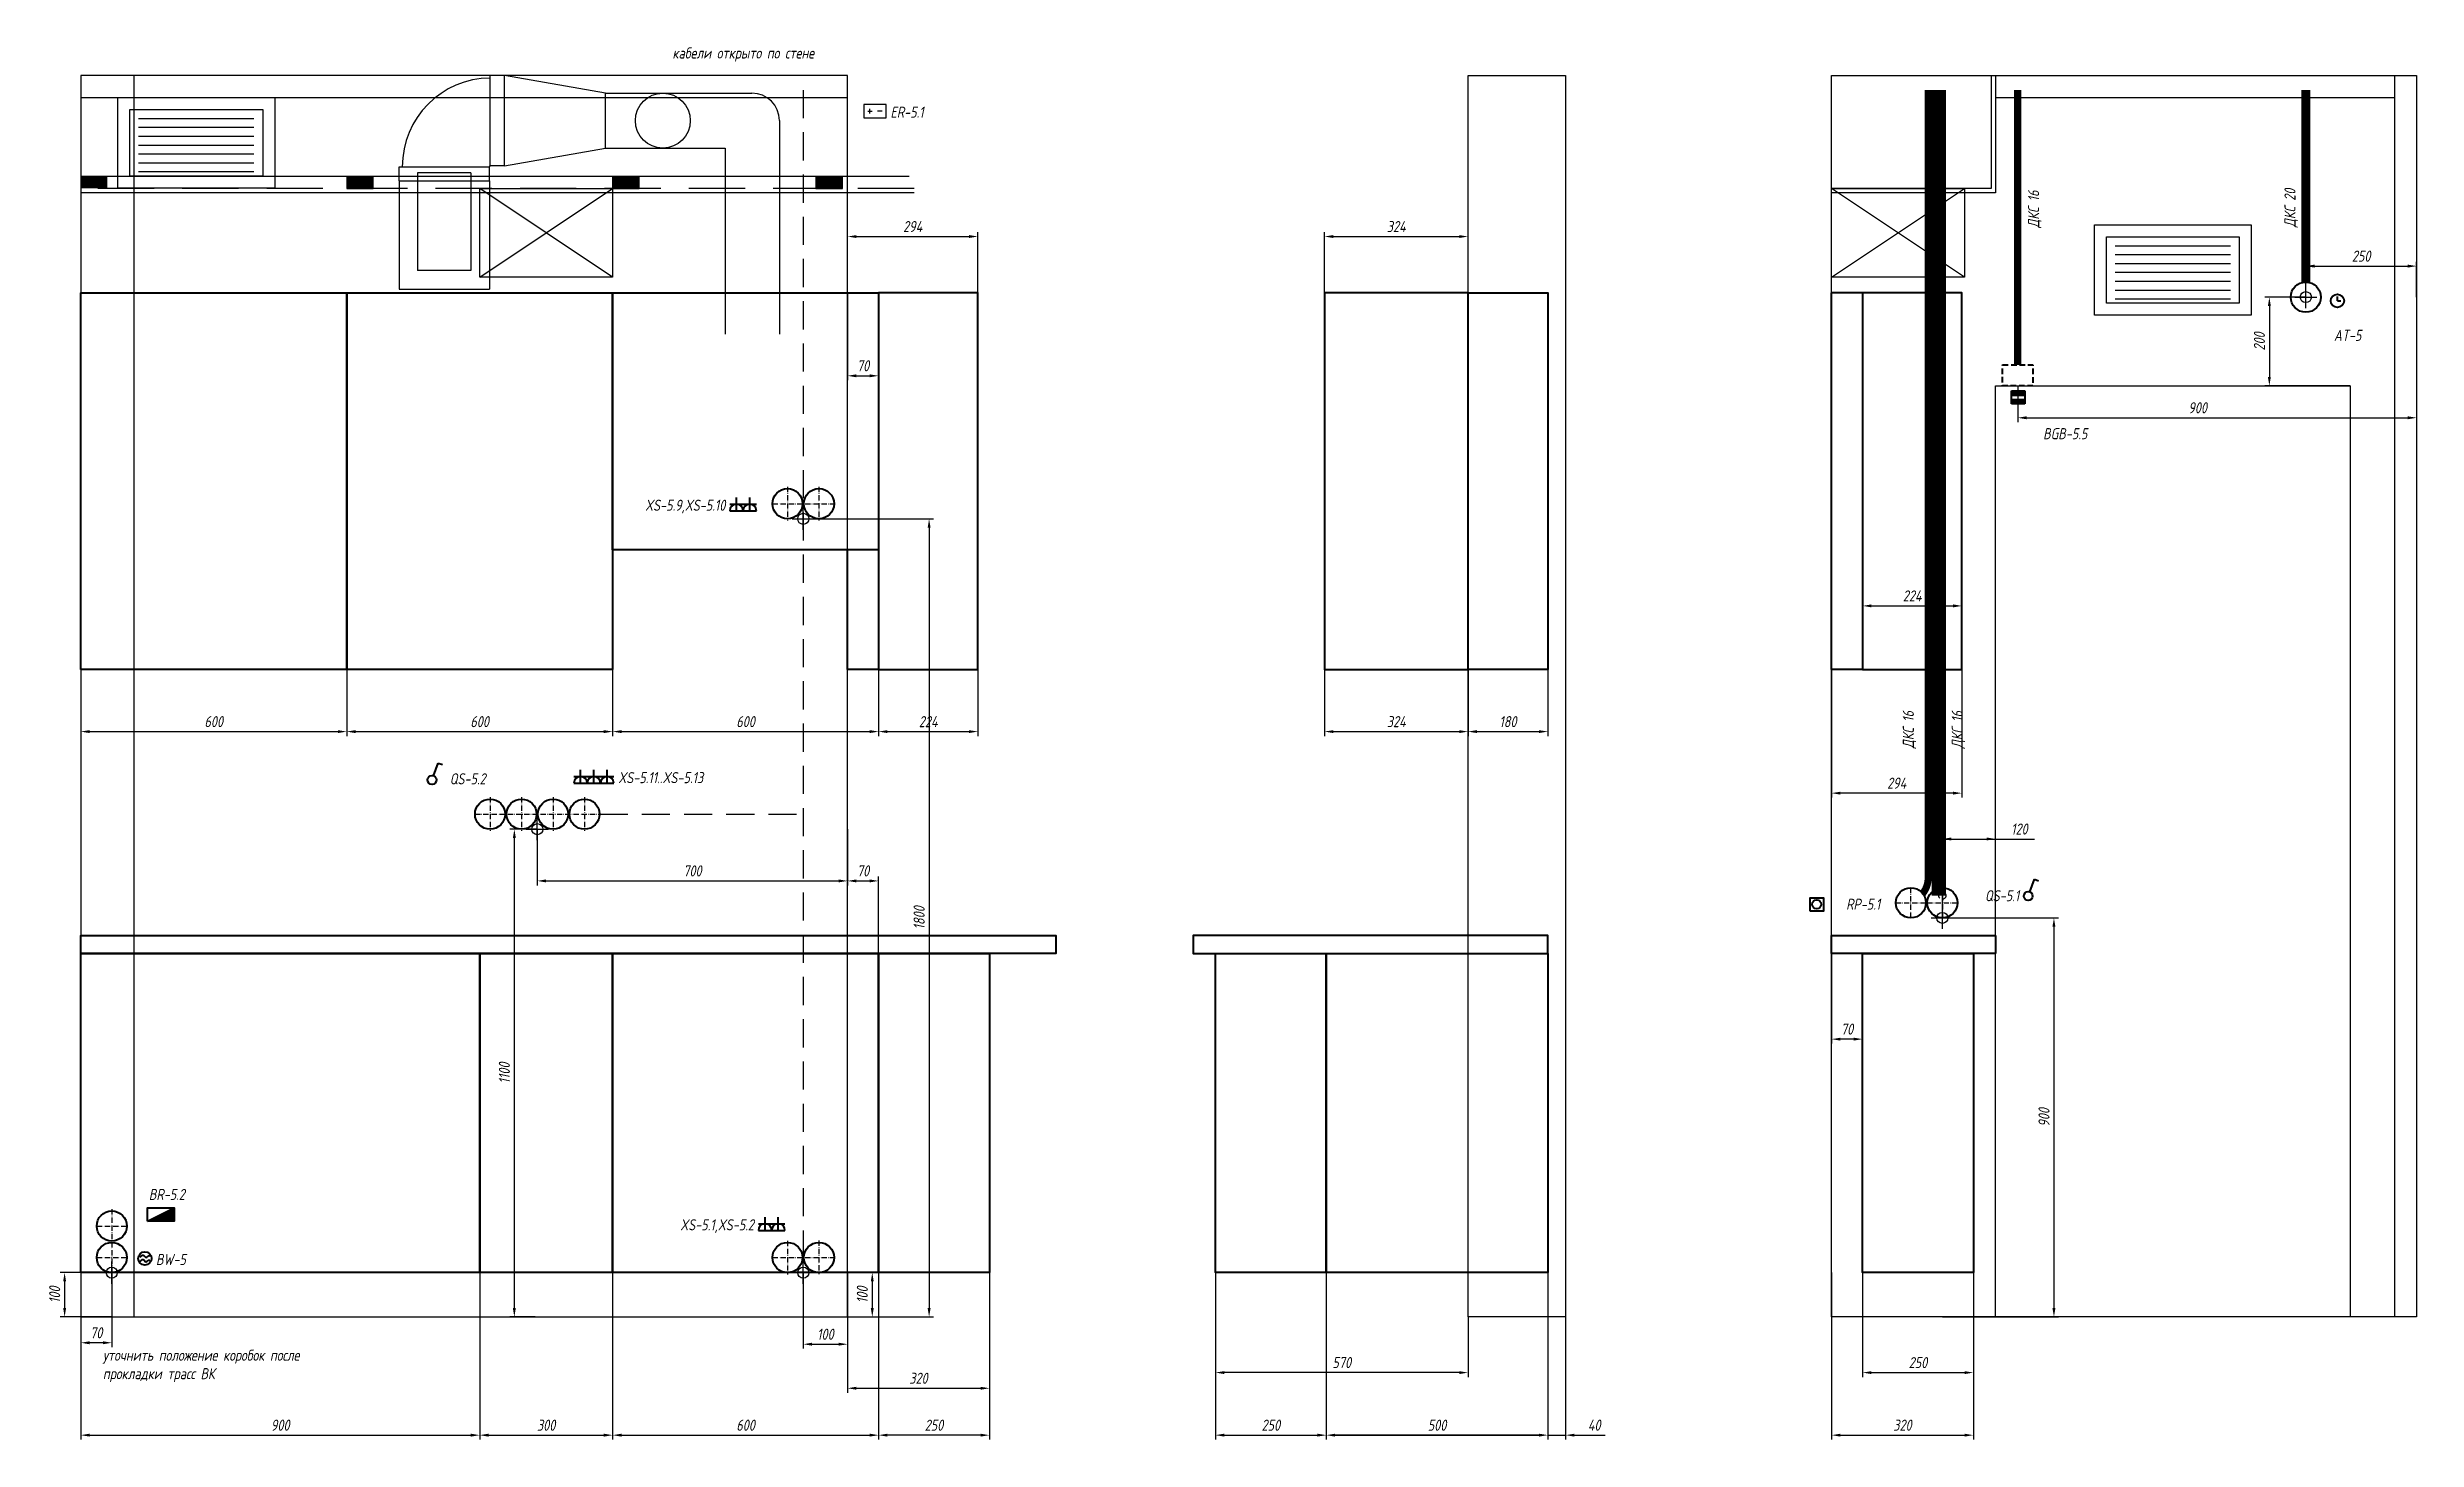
# Model space of a CAD drawing. Header units: millimetres. Extents: x -36498 to 56557, y -58468 to 154.
# Drawn here: x 50588 to 55933, y -31615 to -28475 of the extents above; entities that cross this region are included whole.
import ezdxf
from ezdxf.enums import TextEntityAlignment as Align

# ---------------------------------------------------------------- set-up
doc = ezdxf.new("R2010")
doc.units = ezdxf.units.MM
doc.header["$PDMODE"] = 34
doc.header["$PDSIZE"] = 25
doc.linetypes.add('ACAD_ISO10W100', pattern=[18.5, 12, -3, 0.5, -3])
doc.linetypes.add('DASHED', pattern=[19.05, 12.7, -6.35])
for name, color, linetype in [('01 Черновое', 7, 'Continuous'), ('02 ОВиК', 7, 'Continuous'), ('02 Розетки', 7, 'Continuous'), ('03 Потолок', 7, 'Continuous'), ('04 Лючки', 7, 'Continuous'), ('04 Мебель', 5, 'Continuous'), ('04 Освещение', 7, 'Continuous'), ('05 Слаботочка', 7, 'Continuous'), ('06 Авт-ка климата', 7, 'Continuous'), ('07 Авт-ка общая', 7, 'Continuous'), ('08 Пож. и техн. сигн.', 7, 'Continuous'), ('10 Перегородки', 7, 'Continuous'), ('11 Привязка размеры', 7, 'Continuous')]:
    doc.layers.add(name, color=color, linetype=linetype)
doc.styles.get("Standard").update_dxf_attribs({"font": 'Ubuntu-R.ttf'})
doc.styles.add('ГОСТ-ISOCPEUR', font='isocpeui.ttf', dxfattribs={"width": 0.8})
doc.dimstyles.new('ISO-25', dxfattribs={"dimtxt": 2.5, "dimasz": 2.5, "dimexe": 1.25, "dimexo": 0.625, "dimtad": 1, "dimtxsty": 'Standard', "dimcen": 2.5, "dimadec": 0, "dimazin": 0, "dimtfac": 1, "dimtmove": 0, "dimatfit": 3, "dimfxl": 1, "dimarcsym": 0})

msp = doc.modelspace()

# ---------------------------------------------------------------- texts
at = {"layer": '02 Розетки', "linetype": 'Continuous', "style": 'ГОСТ-ISOCPEUR', "width": 0.8}
for s, p in [('XS-5.9,XS-5.10', (52117.4, -29520.3)), ('XS-5.1,XS-5.2', (52181.9, -31143.1))]:
    msp.add_text(s, height=25, dxfattribs=at).set_placement(p, align=Align.RIGHT)
msp.add_text('XS-5.11..XS-5.13', height=25, dxfattribs=at).set_placement((51875.7, -30134.6))
at = {"layer": '04 Освещение', "linetype": 'Continuous', "style": 'ГОСТ-ISOCPEUR', "width": 0.8}
for s, p in [('ER-5.1', (52489.9, -28633.8)), ('QS-5.2', (51495.6, -30137.3))]:
    msp.add_text(s, height=25, dxfattribs=at).set_placement(p)
msp.add_text('QS-5.1', height=25, dxfattribs=at).set_placement((55036.6, -30400.9), align=Align.RIGHT)
at = {"layer": '04 Освещение', "color": 3, "insert": (54914.4, -30055.9), "char_height": 25, "width": 270.313, "attachment_point": 7, "rotation": 90, "style": 'ГОСТ-ISOCPEUR'}
msp.add_mtext('{ДКС 16}', dxfattribs=at)
at = {"layer": '05 Слаботочка', "linetype": 'Continuous', "style": 'ГОСТ-ISOCPEUR', "width": 0.8}
msp.add_text('AT-5', height=25, dxfattribs=at).set_placement((55808.5, -29137.1), align=Align.RIGHT)
at = {"layer": '05 Слаботочка', "color": 5, "insert": (55634.9, -28880.7), "char_height": 25, "width": 270.313, "attachment_point": 1, "rotation": 90, "style": 'ГОСТ-ISOCPEUR'}
msp.add_mtext('{ДКС 20}', dxfattribs=at)
at = {"layer": '06 Авт-ка климата', "linetype": 'Continuous', "style": 'ГОСТ-ISOCPEUR', "width": 0.8}
msp.add_text('RP-5.1', height=25, dxfattribs=at).set_placement((54723.1, -30420.1), align=Align.RIGHT)
at = {"layer": '06 Авт-ка климата', "insert": (54804, -30055.9), "char_height": 25, "width": 270.313, "attachment_point": 7, "rotation": 90, "style": 'ГОСТ-ISOCPEUR'}
msp.add_mtext('{ДКС 16}', dxfattribs=at)
at = {"layer": '07 Авт-ка общая', "linetype": 'Continuous', "style": 'ГОСТ-ISOCPEUR', "width": 0.8}
msp.add_text('BR-5.2', height=25, dxfattribs=at).set_placement((50898, -31074.6), align=Align.RIGHT)
msp.add_text('BW-5', height=25, dxfattribs=at).set_placement((50832.8, -31221.3))
at = {"layer": '08 Пож. и техн. сигн.', "linetype": 'Continuous', "style": 'ГОСТ-ISOCPEUR', "width": 0.8}
msp.add_text('BGB-5.5', height=25, dxfattribs=at).set_placement((55190.2, -29358.9), align=Align.RIGHT)
at = {"layer": '08 Пож. и техн. сигн.', "char_height": 25, "width": 466.409, "attachment_point": 1, "style": 'ГОСТ-ISOCPEUR'}
for s, insert in [('{кабели открыто по стене}', (51998.1, -28475.4)), ('{уточнить положение коробок после прокладки трасс ВК}', (50713, -31412.1))]:
    msp.add_mtext(s, dxfattribs=dict(at, insert=insert))
at = {"layer": '08 Пож. и техн. сигн.', "insert": (55086.7, -28882.1), "char_height": 25, "width": 270.313, "attachment_point": 7, "rotation": 90, "style": 'ГОСТ-ISOCPEUR'}
msp.add_mtext('{ДКС 16}', dxfattribs=at)

# ---------------------------------------------------------------- blocks, each defined once
blk = doc.blocks.new('датчик протечки')
at = {"color": 0, "lineweight": -2}
blk.add_circle((0, 0), 1.5, dxfattribs=at)
at = {"color": 0, "lineweight": -2, "start_tangent": (0.745789, 0.666182), "end_tangent": (0.976749, -0.214388)}
for points in [[(-1.08, 0.27), (-0.41, 0.76), (0.2, 0.22), (1.14, 0.64)], [(-1.08, -0.73), (-0.41, -0.24), (0.2, -0.78), (1.14, -0.36)]]:
    blk.add_spline(points, degree=3, dxfattribs=at)
blk = doc.blocks.new('счетчик воды')
at = {"lineweight": -2}
blk.add_hatch(color=0, dxfattribs=at).paths.add_polyline_path([(6, 0), (6, 3), (0, 0)])
at = {"color": 0, "lineweight": -2}
blk.add_line((0, 0), (6, 3), dxfattribs=at)
blk.add_lwpolyline([(0, 0), (0, 3), (6, 3), (6, 0)], close=True, dxfattribs=at)
blk = doc.blocks.new('кнопка 1')
at = {"color": 0, "lineweight": -2}
for p, q in [((0.35, 0.94), (1.39, 3.78)), ((1.39, 3.78), (2.34, 3.45))]:
    blk.add_line(p, q, dxfattribs=at)
blk.add_circle((0, 0), 1, dxfattribs=at)
blk = doc.blocks.new('розетка скрытая трехполюсная')
at = {"color": 0, "lineweight": -2}
for p, q in [((-1.5, 1.5), (1.5, 1.5)), ((-1.5, 0), (1.5, 0)), ((0, 0), (0, 3))]:
    blk.add_line(p, q, dxfattribs=at)
blk.add_arc((0, 0), 1.5, 0, 180, dxfattribs=at)
blk = doc.blocks.new('ИП')
at = {"color": 0}
for p, q in [((0.86, 1.5), (1.91, 1.5)), ((1.38, 0.97), (1.38, 2.03)), ((4.14, 1.5), (3.09, 1.5))]:
    blk.add_line(p, q, dxfattribs=at)
blk.add_lwpolyline([(0, 0), (5, 0), (5, 3), (0, 3)], close=True, dxfattribs=at)
blk = doc.blocks.new('регулятор')
at = {"color": 0, "lineweight": -2}
blk.add_lwpolyline([(-1.5, -1.5), (-1.5, 1.5), (1.5, 1.5), (1.5, -1.5)], close=True, dxfattribs=at)
blk.add_circle((0, 0), 1, dxfattribs=at)
blk = doc.blocks.new('*D212')
at = {"layer": '11 Привязка размеры', "color": 0, "lineweight": -2, "transparency": 16777216}
for p, q in [((50733.1, -31238.4), (50616.7, -31238.4)), ((50626.7, -31258.4), (50626.7, -31318.4)), ((50733.1, -31338.4), (50616.7, -31338.4))]:
    blk.add_line(p, q, dxfattribs=at)
at = {"layer": '11 Привязка размеры', "color": 0, "transparency": 16777216}
for points in [[(50630, -31258.4), (50623.4, -31258.4), (50626.7, -31238.4)], [(50623.4, -31318.4), (50630, -31318.4), (50626.7, -31338.4)]]:
    blk.add_solid(points, dxfattribs=at)
at = {"layer": 'Defpoints', "color": 0, "transparency": 16777216}
for p in [(50733.1, -31238.4), (50626.7, -31338.4), (50733.1, -31338.4)]:
    blk.add_point(p, dxfattribs=at)
at = {"layer": '11 Привязка размеры', "color": 0, "transparency": 16777216, "insert": (50604.2, -31288.4), "char_height": 25, "attachment_point": 5, "rotation": 90, "style": 'ГОСТ-ISOCPEUR'}
blk.add_mtext('100', dxfattribs=at)
blk = doc.blocks.new('*D213')
at = {"layer": '11 Привязка размеры', "color": 0, "lineweight": -2, "transparency": 16777216}
for p, q in [((50663.1, -31238.4), (50663.1, -31406.6)), ((50733.1, -31238.4), (50733.1, -31406.6)), ((50713.1, -31396.6), (50683.1, -31396.6))]:
    blk.add_line(p, q, dxfattribs=at)
at = {"layer": '11 Привязка размеры', "color": 0, "transparency": 16777216}
for points in [[(50683.1, -31393.3), (50683.1, -31400), (50663.1, -31396.6)], [(50713.1, -31400), (50713.1, -31393.3), (50733.1, -31396.6)]]:
    blk.add_solid(points, dxfattribs=at)
at = {"layer": 'Defpoints', "color": 0, "transparency": 16777216}
for p in [(50663.1, -31238.4), (50733.1, -31238.4), (50663.1, -31396.6)]:
    blk.add_point(p, dxfattribs=at)
at = {"layer": '11 Привязка размеры', "color": 0, "transparency": 16777216, "insert": (50698.1, -31374.1), "char_height": 25, "attachment_point": 5, "style": 'ГОСТ-ISOCPEUR'}
blk.add_mtext('70', dxfattribs=at)
blk = doc.blocks.new('*D214')
at = {"layer": '11 Привязка размеры', "color": 0, "lineweight": -2, "transparency": 16777216}
for p, q in [((52293.1, -31238.4), (52458.9, -31238.4)), ((52448.9, -31258.4), (52448.9, -31318.4)), ((52293.1, -31338.4), (52458.9, -31338.4))]:
    blk.add_line(p, q, dxfattribs=at)
at = {"layer": '11 Привязка размеры', "color": 0, "transparency": 16777216}
for points in [[(52452.2, -31258.4), (52445.5, -31258.4), (52448.9, -31238.4)], [(52445.5, -31318.4), (52452.2, -31318.4), (52448.9, -31338.4)]]:
    blk.add_solid(points, dxfattribs=at)
at = {"layer": 'Defpoints', "color": 0, "transparency": 16777216}
for p in [(52293.1, -31238.4), (52293.1, -31338.4), (52448.9, -31338.4)]:
    blk.add_point(p, dxfattribs=at)
at = {"layer": '11 Привязка размеры', "color": 0, "transparency": 16777216, "insert": (52426.4, -31288.4), "char_height": 25, "attachment_point": 5, "rotation": 90, "style": 'ГОСТ-ISOCPEUR'}
blk.add_mtext('100', dxfattribs=at)
blk = doc.blocks.new('*D215')
at = {"layer": '11 Привязка размеры', "color": 0, "lineweight": -2, "transparency": 16777216}
for p, q in [((52293.1, -31238.4), (52293.1, -31409.9)), ((52393.1, -31238.4), (52393.1, -31409.9)), ((52313.1, -31399.9), (52373.1, -31399.9))]:
    blk.add_line(p, q, dxfattribs=at)
at = {"layer": '11 Привязка размеры', "color": 0, "transparency": 16777216}
for points in [[(52313.1, -31396.5), (52313.1, -31403.2), (52293.1, -31399.9)], [(52373.1, -31403.2), (52373.1, -31396.5), (52393.1, -31399.9)]]:
    blk.add_solid(points, dxfattribs=at)
at = {"layer": 'Defpoints', "color": 0, "transparency": 16777216}
for p in [(52293.1, -31238.4), (52393.1, -31238.4), (52393.1, -31399.9)]:
    blk.add_point(p, dxfattribs=at)
at = {"layer": '11 Привязка размеры', "color": 0, "transparency": 16777216, "insert": (52343.1, -31377.4), "char_height": 25, "attachment_point": 5, "style": 'ГОСТ-ISOCPEUR'}
blk.add_mtext('100', dxfattribs=at)
blk = doc.blocks.new('*D216')
at = {"layer": '11 Привязка размеры', "color": 0, "lineweight": -2, "transparency": 16777216}
for p, q in [((52293.1, -29538.4), (52587.1, -29538.4)), ((52577.1, -29558.4), (52577.1, -31318.4)), ((52293.1, -31338.4), (52587.1, -31338.4))]:
    blk.add_line(p, q, dxfattribs=at)
at = {"layer": '11 Привязка размеры', "color": 0, "transparency": 16777216}
for points in [[(52580.4, -29558.4), (52573.8, -29558.4), (52577.1, -29538.4)], [(52573.8, -31318.4), (52580.4, -31318.4), (52577.1, -31338.4)]]:
    blk.add_solid(points, dxfattribs=at)
at = {"layer": 'Defpoints', "color": 0, "transparency": 16777216}
for p in [(52293.1, -29538.4), (52293.1, -31338.4), (52577.1, -31338.4)]:
    blk.add_point(p, dxfattribs=at)
at = {"layer": '11 Привязка размеры', "color": 0, "transparency": 16777216, "insert": (52554.6, -30438.4), "char_height": 25, "attachment_point": 5, "rotation": 90, "style": 'ГОСТ-ISOCPEUR'}
blk.add_mtext('1800', dxfattribs=at)
blk = doc.blocks.new('*D217')
at = {"layer": '11 Привязка размеры', "color": 0, "lineweight": -2, "transparency": 16777216}
for p, q in [((51693.1, -30238.4), (51631.3, -30238.4)), ((51641.3, -30258.4), (51641.3, -31318.4)), ((51688.1, -31338.4), (51631.3, -31338.4))]:
    blk.add_line(p, q, dxfattribs=at)
for points in [[(51638, -30258.4), (51644.7, -30258.4), (51641.3, -30238.4)], [(51638, -31318.4), (51644.7, -31318.4), (51641.3, -31338.4)]]:
    blk.add_solid(points, dxfattribs=at)
at = {"layer": 'Defpoints', "color": 0, "lineweight": -2, "transparency": 16777216}
for p in [(51693.1, -30238.4), (51641.3, -31338.4), (51688.1, -31338.4)]:
    blk.add_point(p, dxfattribs=at)
at = {"layer": '11 Привязка размеры', "color": 0, "transparency": 16777216, "insert": (51618.8, -30788.4), "char_height": 25, "attachment_point": 5, "rotation": 90, "style": 'ГОСТ-ISOCPEUR'}
blk.add_mtext('1100', dxfattribs=at)
blk = doc.blocks.new('*D218')
at = {"layer": '11 Привязка размеры', "color": 0, "lineweight": -2, "transparency": 16777216}
for p, q in [((51693.1, -30238.4), (51693.1, -30365)), ((52393.1, -30238.4), (52393.1, -30365)), ((51713.1, -30355), (52373.1, -30355))]:
    blk.add_line(p, q, dxfattribs=at)
at = {"layer": '11 Привязка размеры', "color": 0, "transparency": 16777216}
for points in [[(51713.1, -30351.7), (51713.1, -30358.4), (51693.1, -30355)], [(52373.1, -30358.4), (52373.1, -30351.7), (52393.1, -30355)]]:
    blk.add_solid(points, dxfattribs=at)
at = {"layer": 'Defpoints', "color": 0, "transparency": 16777216}
for p in [(51693.1, -30238.4), (52393.1, -30238.4), (52393.1, -30355)]:
    blk.add_point(p, dxfattribs=at)
at = {"layer": '11 Привязка размеры', "color": 0, "transparency": 16777216, "insert": (52043.1, -30332.5), "char_height": 25, "attachment_point": 5, "style": 'ГОСТ-ISOCPEUR'}
blk.add_mtext('700', dxfattribs=at)
blk = doc.blocks.new('*D219')
at = {"layer": '11 Привязка размеры', "color": 0, "lineweight": -2, "transparency": 16777216}
for p, q in [((54863.1, -30438.4), (54863.1, -30250.5)), ((54983.1, -30438.4), (54983.1, -30250.5)), ((54863.1, -30260.5), (55070.7, -30260.5)), ((54883.1, -30260.5), (54963.1, -30260.5))]:
    blk.add_line(p, q, dxfattribs=at)
at = {"layer": '11 Привязка размеры', "color": 0, "transparency": 16777216}
for points in [[(54883.1, -30257.1), (54883.1, -30263.8), (54863.1, -30260.5)], [(54963.1, -30263.8), (54963.1, -30257.1), (54983.1, -30260.5)]]:
    blk.add_solid(points, dxfattribs=at)
at = {"layer": 'Defpoints', "color": 0, "transparency": 16777216}
for p in [(54983.1, -30260.5), (54863.1, -30438.4), (54983.1, -30438.4)]:
    blk.add_point(p, dxfattribs=at)
at = {"layer": '11 Привязка размеры', "color": 0, "transparency": 16777216, "insert": (55036.9, -30238), "char_height": 25, "attachment_point": 5, "style": 'ГОСТ-ISOCPEUR'}
blk.add_mtext('120', dxfattribs=at)
blk = doc.blocks.new('*D220')
at = {"layer": '11 Привязка размеры', "color": 0, "lineweight": -2, "transparency": 16777216}
for p, q in [((54863.1, -30438.4), (55124.9, -30438.4)), ((55114.9, -30458.4), (55114.9, -31318.4)), ((54863.1, -31338.4), (55124.9, -31338.4))]:
    blk.add_line(p, q, dxfattribs=at)
for points in [[(55111.5, -30458.4), (55118.2, -30458.4), (55114.9, -30438.4)], [(55111.5, -31318.4), (55118.2, -31318.4), (55114.9, -31338.4)]]:
    blk.add_solid(points, dxfattribs=at)
at = {"layer": 'Defpoints', "color": 0, "lineweight": -2, "transparency": 16777216}
for p in [(54863.1, -30438.4), (54863.1, -31338.4), (55114.9, -31338.4)]:
    blk.add_point(p, dxfattribs=at)
at = {"layer": '11 Привязка размеры', "color": 0, "transparency": 16777216, "insert": (55092.4, -30888.4), "char_height": 25, "attachment_point": 5, "rotation": 90, "style": 'ГОСТ-ISOCPEUR'}
blk.add_mtext('900', dxfattribs=at)
blk = doc.blocks.new('*D221')
at = {"layer": '11 Привязка размеры', "color": 0, "lineweight": -2, "transparency": 16777216}
for p, q in [((55683.1, -29038.4), (55590.9, -29038.4)), ((55600.9, -29058.4), (55600.9, -29218.4)), ((55783.1, -29238.4), (55590.9, -29238.4))]:
    blk.add_line(p, q, dxfattribs=at)
at = {"layer": '11 Привязка размеры', "color": 0, "transparency": 16777216}
for points in [[(55604.2, -29058.4), (55597.6, -29058.4), (55600.9, -29038.4)], [(55597.6, -29218.4), (55604.2, -29218.4), (55600.9, -29238.4)]]:
    blk.add_solid(points, dxfattribs=at)
at = {"layer": 'Defpoints', "color": 0, "transparency": 16777216}
for p in [(55683.1, -29038.4), (55600.9, -29238.4), (55783.1, -29238.4)]:
    blk.add_point(p, dxfattribs=at)
at = {"layer": '11 Привязка размеры', "color": 0, "transparency": 16777216, "insert": (55578.4, -29138.4), "char_height": 25, "attachment_point": 5, "rotation": 90, "style": 'ГОСТ-ISOCPEUR'}
blk.add_mtext('200', dxfattribs=at)
blk = doc.blocks.new('*D222')
at = {"layer": '11 Привязка размеры', "color": 0, "lineweight": -2, "transparency": 16777216}
for p, q in [((55683.1, -29038.4), (55683.1, -28958.5)), ((55703.1, -28968.5), (55913.1, -28968.5)), ((55933.1, -29038.4), (55933.1, -28958.5))]:
    blk.add_line(p, q, dxfattribs=at)
at = {"layer": '11 Привязка размеры', "color": 0, "transparency": 16777216}
for points in [[(55703.1, -28965.1), (55703.1, -28971.8), (55683.1, -28968.5)], [(55913.1, -28971.8), (55913.1, -28965.1), (55933.1, -28968.5)]]:
    blk.add_solid(points, dxfattribs=at)
at = {"layer": 'Defpoints', "color": 0, "transparency": 16777216}
for p in [(55933.1, -28968.5), (55683.1, -29038.4), (55933.1, -29038.4)]:
    blk.add_point(p, dxfattribs=at)
at = {"layer": '11 Привязка размеры', "color": 0, "transparency": 16777216, "insert": (55808.1, -28946), "char_height": 25, "attachment_point": 5, "style": 'ГОСТ-ISOCPEUR'}
blk.add_mtext('250', dxfattribs=at)
blk = doc.blocks.new('часы')
at = {"color": 0, "lineweight": -2}
for q in [(9893.5, 982.52), (9894.25, 981.52)]:
    blk.add_line((9893.5, 981.52), q, dxfattribs=at)
blk.add_circle((9893.5, 981.52), 1.5, dxfattribs=at)
blk = doc.blocks.new('геркон')
at = {"lineweight": -2}
for points in [[(3, 2), (3, 3), (0, 3), (0, 2)], [(3, 0), (3, 1), (0, 1), (0, 0)]]:
    blk.add_hatch(color=0, dxfattribs=at).paths.add_polyline_path(points)
at = {"color": 0, "lineweight": -2}
for p, q in [((0, 0), (0, 3)), ((0, 3), (3, 3)), ((0, 2), (3, 2)), ((0, 1), (3, 1)), ((3, 0), (0, 0)), ((3, 3), (3, 0))]:
    blk.add_line(p, q, dxfattribs=at)
blk = doc.blocks.new('*D223')
at = {"layer": '11 Привязка размеры', "color": 0, "lineweight": -2, "transparency": 16777216}
for p, q in [((55033.1, -29238.4), (55033.1, -29320.5)), ((55933.1, -29238.4), (55933.1, -29320.5)), ((55053.1, -29310.5), (55913.1, -29310.5))]:
    blk.add_line(p, q, dxfattribs=at)
at = {"layer": '11 Привязка размеры', "color": 0, "transparency": 16777216}
for points in [[(55053.1, -29307.2), (55053.1, -29313.9), (55033.1, -29310.5)], [(55913.1, -29313.9), (55913.1, -29307.2), (55933.1, -29310.5)]]:
    blk.add_solid(points, dxfattribs=at)
at = {"layer": 'Defpoints', "color": 0, "transparency": 16777216}
for p in [(55033.1, -29238.4), (55933.1, -29238.4), (55933.1, -29310.5)]:
    blk.add_point(p, dxfattribs=at)
at = {"layer": '11 Привязка размеры', "color": 0, "transparency": 16777216, "insert": (55439.1, -29288), "char_height": 25, "attachment_point": 5, "style": 'ГОСТ-ISOCPEUR'}
blk.add_mtext('900', dxfattribs=at)
blk = doc.blocks.new('*D259')
at = {"layer": '11 Привязка размеры', "color": 0, "lineweight": -2, "transparency": 16777216}
for p, q in [((50663.1, -31238.4), (50663.1, -31615)), ((51563.1, -31238.4), (51563.1, -31615)), ((50683.1, -31605), (51543.1, -31605))]:
    blk.add_line(p, q, dxfattribs=at)
for points in [[(50683.1, -31601.7), (50683.1, -31608.3), (50663.1, -31605)], [(51543.1, -31601.7), (51543.1, -31608.3), (51563.1, -31605)]]:
    blk.add_solid(points, dxfattribs=at)
at = {"layer": 'Defpoints', "color": 0, "lineweight": -2, "transparency": 16777216}
for p in [(50663.1, -31238.4), (51563.1, -31238.4), (51563.1, -31605)]:
    blk.add_point(p, dxfattribs=at)
at = {"layer": '11 Привязка размеры', "color": 0, "transparency": 16777216, "insert": (51113.1, -31582.5), "char_height": 25, "attachment_point": 5, "style": 'ГОСТ-ISOCPEUR'}
blk.add_mtext('900', dxfattribs=at)
blk = doc.blocks.new('*D260')
at = {"layer": '11 Привязка размеры', "color": 0, "lineweight": -2, "transparency": 16777216}
for p, q in [((51563.1, -31238.4), (51563.1, -31615)), ((51863.1, -31238.4), (51863.1, -31615)), ((51583.1, -31605), (51843.1, -31605))]:
    blk.add_line(p, q, dxfattribs=at)
for points in [[(51583.1, -31601.7), (51583.1, -31608.3), (51563.1, -31605)], [(51843.1, -31601.7), (51843.1, -31608.3), (51863.1, -31605)]]:
    blk.add_solid(points, dxfattribs=at)
at = {"layer": 'Defpoints', "color": 0, "lineweight": -2, "transparency": 16777216}
for p in [(51563.1, -31238.4), (51863.1, -31238.4), (51863.1, -31605)]:
    blk.add_point(p, dxfattribs=at)
at = {"layer": '11 Привязка размеры', "color": 0, "transparency": 16777216, "insert": (51713.1, -31582.5), "char_height": 25, "attachment_point": 5, "style": 'ГОСТ-ISOCPEUR'}
blk.add_mtext('300', dxfattribs=at)
blk = doc.blocks.new('*D261')
at = {"layer": '11 Привязка размеры', "color": 0, "lineweight": -2, "transparency": 16777216}
for p, q in [((51863.1, -31238.4), (51863.1, -31615)), ((52463.1, -31238.4), (52463.1, -31615)), ((51883.1, -31605), (52443.1, -31605))]:
    blk.add_line(p, q, dxfattribs=at)
for points in [[(51883.1, -31601.7), (51883.1, -31608.3), (51863.1, -31605)], [(52443.1, -31601.7), (52443.1, -31608.3), (52463.1, -31605)]]:
    blk.add_solid(points, dxfattribs=at)
at = {"layer": 'Defpoints', "color": 0, "lineweight": -2, "transparency": 16777216}
for p in [(51863.1, -31238.4), (52463.1, -31238.4), (52463.1, -31605)]:
    blk.add_point(p, dxfattribs=at)
at = {"layer": '11 Привязка размеры', "color": 0, "transparency": 16777216, "insert": (52163.1, -31582.5), "char_height": 25, "attachment_point": 5, "style": 'ГОСТ-ISOCPEUR'}
blk.add_mtext('600', dxfattribs=at)
blk = doc.blocks.new('*D262')
at = {"layer": '11 Привязка размеры', "color": 0, "lineweight": -2, "transparency": 16777216}
for p, q in [((52463.1, -31238.4), (52463.1, -31615)), ((52713.1, -31238.4), (52713.1, -31615)), ((52693.1, -31605), (52483.1, -31605))]:
    blk.add_line(p, q, dxfattribs=at)
for points in [[(52483.1, -31601.7), (52483.1, -31608.3), (52463.1, -31605)], [(52693.1, -31601.7), (52693.1, -31608.3), (52713.1, -31605)]]:
    blk.add_solid(points, dxfattribs=at)
at = {"layer": 'Defpoints', "color": 0, "lineweight": -2, "transparency": 16777216}
for p in [(52463.1, -31238.4), (52713.1, -31238.4), (52463.1, -31605)]:
    blk.add_point(p, dxfattribs=at)
at = {"layer": '11 Привязка размеры', "color": 0, "transparency": 16777216, "insert": (52588.1, -31582.5), "char_height": 25, "attachment_point": 5, "style": 'ГОСТ-ISOCPEUR'}
blk.add_mtext('250', dxfattribs=at)
blk = doc.blocks.new('*D263')
at = {"layer": '11 Привязка размеры', "color": 0, "lineweight": -2, "transparency": 16777216}
for p, q in [((53473.1, -31238.4), (53473.1, -31615)), ((53973.1, -31238.4), (53973.1, -31615)), ((53493.1, -31605), (53953.1, -31605))]:
    blk.add_line(p, q, dxfattribs=at)
for points in [[(53493.1, -31601.7), (53493.1, -31608.3), (53473.1, -31605)], [(53953.1, -31601.7), (53953.1, -31608.3), (53973.1, -31605)]]:
    blk.add_solid(points, dxfattribs=at)
at = {"layer": 'Defpoints', "color": 0, "lineweight": -2, "transparency": 16777216}
for p in [(53473.1, -31238.4), (53973.1, -31238.4), (53973.1, -31605)]:
    blk.add_point(p, dxfattribs=at)
at = {"layer": '11 Привязка размеры', "color": 0, "transparency": 16777216, "insert": (53723.1, -31582.5), "char_height": 25, "attachment_point": 5, "style": 'ГОСТ-ISOCPEUR'}
blk.add_mtext('500', dxfattribs=at)
blk = doc.blocks.new('*D264')
at = {"layer": '11 Привязка размеры', "color": 0, "lineweight": -2, "transparency": 16777216}
for p, q in [((53473.1, -31238.4), (53473.1, -31615)), ((53973.1, -31238.4), (53973.1, -31615)), ((53953.1, -31605), (53493.1, -31605))]:
    blk.add_line(p, q, dxfattribs=at)
for points in [[(53493.1, -31601.7), (53493.1, -31608.3), (53473.1, -31605)], [(53953.1, -31601.7), (53953.1, -31608.3), (53973.1, -31605)]]:
    blk.add_solid(points, dxfattribs=at)
at = {"layer": 'Defpoints', "color": 0, "lineweight": -2, "transparency": 16777216}
for p in [(53473.1, -31238.4), (53973.1, -31238.4), (53473.1, -31605)]:
    blk.add_point(p, dxfattribs=at)
at = {"layer": '11 Привязка размеры', "color": 0, "transparency": 16777216, "insert": (53723.1, -31582.5), "char_height": 25, "attachment_point": 5, "style": 'ГОСТ-ISOCPEUR'}
blk.add_mtext('500', dxfattribs=at)
blk = doc.blocks.new('*D265')
at = {"layer": '11 Привязка размеры', "color": 0, "lineweight": -2, "transparency": 16777216}
for p, q in [((53223.1, -31238.4), (53223.1, -31615)), ((53473.1, -31238.4), (53473.1, -31615)), ((53243.1, -31605), (53453.1, -31605))]:
    blk.add_line(p, q, dxfattribs=at)
for points in [[(53243.1, -31601.7), (53243.1, -31608.3), (53223.1, -31605)], [(53453.1, -31601.7), (53453.1, -31608.3), (53473.1, -31605)]]:
    blk.add_solid(points, dxfattribs=at)
at = {"layer": 'Defpoints', "color": 0, "lineweight": -2, "transparency": 16777216}
for p in [(53223.1, -31238.4), (53473.1, -31238.4), (53473.1, -31605)]:
    blk.add_point(p, dxfattribs=at)
at = {"layer": '11 Привязка размеры', "color": 0, "transparency": 16777216, "insert": (53348.1, -31582.5), "char_height": 25, "attachment_point": 5, "style": 'ГОСТ-ISOCPEUR'}
blk.add_mtext('250', dxfattribs=at)
blk = doc.blocks.new('*D266')
at = {"layer": '11 Привязка размеры', "color": 0, "lineweight": -2, "transparency": 16777216}
for p, q in [((50663.1, -29878.4), (50663.1, -30028.3)), ((51263.1, -29878.4), (51263.1, -30028.3)), ((50683.1, -30018.3), (51243.1, -30018.3))]:
    blk.add_line(p, q, dxfattribs=at)
for points in [[(50683.1, -30015), (50683.1, -30021.6), (50663.1, -30018.3)], [(51243.1, -30015), (51243.1, -30021.6), (51263.1, -30018.3)]]:
    blk.add_solid(points, dxfattribs=at)
at = {"layer": 'Defpoints', "color": 0, "lineweight": -2, "transparency": 16777216}
for p in [(50663.1, -29878.4), (51263.1, -29878.4), (51263.1, -30018.3)]:
    blk.add_point(p, dxfattribs=at)
at = {"layer": '11 Привязка размеры', "color": 0, "transparency": 16777216, "insert": (50963.1, -29995.8), "char_height": 25, "attachment_point": 5, "style": 'ГОСТ-ISOCPEUR'}
blk.add_mtext('600', dxfattribs=at)
blk = doc.blocks.new('*D267')
at = {"layer": '11 Привязка размеры', "color": 0, "lineweight": -2, "transparency": 16777216}
for p, q in [((51263.1, -29878.4), (51263.1, -30028.3)), ((51863.1, -29878.4), (51863.1, -30028.3)), ((51283.1, -30018.3), (51843.1, -30018.3))]:
    blk.add_line(p, q, dxfattribs=at)
for points in [[(51283.1, -30015), (51283.1, -30021.6), (51263.1, -30018.3)], [(51843.1, -30015), (51843.1, -30021.6), (51863.1, -30018.3)]]:
    blk.add_solid(points, dxfattribs=at)
at = {"layer": 'Defpoints', "color": 0, "lineweight": -2, "transparency": 16777216}
for p in [(51263.1, -29878.4), (51863.1, -29878.4), (51863.1, -30018.3)]:
    blk.add_point(p, dxfattribs=at)
at = {"layer": '11 Привязка размеры', "color": 0, "transparency": 16777216, "insert": (51563.1, -29995.8), "char_height": 25, "attachment_point": 5, "style": 'ГОСТ-ISOCPEUR'}
blk.add_mtext('600', dxfattribs=at)
blk = doc.blocks.new('*D268')
at = {"layer": '11 Привязка размеры', "color": 0, "lineweight": -2, "transparency": 16777216}
for p, q in [((51863.1, -29878.4), (51863.1, -30028.3)), ((52463.1, -29878.4), (52463.1, -30028.3)), ((51883.1, -30018.3), (52443.1, -30018.3))]:
    blk.add_line(p, q, dxfattribs=at)
for points in [[(51883.1, -30015), (51883.1, -30021.6), (51863.1, -30018.3)], [(52443.1, -30015), (52443.1, -30021.6), (52463.1, -30018.3)]]:
    blk.add_solid(points, dxfattribs=at)
at = {"layer": 'Defpoints', "color": 0, "lineweight": -2, "transparency": 16777216}
for p in [(51863.1, -29878.4), (52463.1, -29878.4), (52463.1, -30018.3)]:
    blk.add_point(p, dxfattribs=at)
at = {"layer": '11 Привязка размеры', "color": 0, "transparency": 16777216, "insert": (52163.1, -29995.8), "char_height": 25, "attachment_point": 5, "style": 'ГОСТ-ISOCPEUR'}
blk.add_mtext('600', dxfattribs=at)
blk = doc.blocks.new('*D269')
at = {"layer": '11 Привязка размеры', "color": 0, "lineweight": -2, "transparency": 16777216}
for p, q in [((52463.1, -29878.4), (52463.1, -30028.3)), ((52687.1, -29878.4), (52687.1, -30028.3)), ((52483.1, -30018.3), (52667.1, -30018.3))]:
    blk.add_line(p, q, dxfattribs=at)
for points in [[(52483.1, -30015), (52483.1, -30021.6), (52463.1, -30018.3)], [(52667.1, -30015), (52667.1, -30021.6), (52687.1, -30018.3)]]:
    blk.add_solid(points, dxfattribs=at)
at = {"layer": 'Defpoints', "color": 0, "lineweight": -2, "transparency": 16777216}
for p in [(52463.1, -29878.4), (52687.1, -29878.4), (52687.1, -30018.3)]:
    blk.add_point(p, dxfattribs=at)
at = {"layer": '11 Привязка размеры', "color": 0, "transparency": 16777216, "insert": (52575.1, -29995.8), "char_height": 25, "attachment_point": 5, "style": 'ГОСТ-ISOCPEUR'}
blk.add_mtext('224', dxfattribs=at)
blk = doc.blocks.new('*D270')
at = {"layer": '11 Привязка размеры', "color": 0, "lineweight": -2, "transparency": 16777216}
for p, q in [((53469.1, -29878.4), (53469.1, -30028.3)), ((53793.1, -29878.4), (53793.1, -30028.3)), ((53489.1, -30018.3), (53773.1, -30018.3))]:
    blk.add_line(p, q, dxfattribs=at)
for points in [[(53489.1, -30015), (53489.1, -30021.6), (53469.1, -30018.3)], [(53773.1, -30015), (53773.1, -30021.6), (53793.1, -30018.3)]]:
    blk.add_solid(points, dxfattribs=at)
at = {"layer": 'Defpoints', "color": 0, "lineweight": -2, "transparency": 16777216}
for p in [(53469.1, -29878.4), (53793.1, -29878.4), (53793.1, -30018.3)]:
    blk.add_point(p, dxfattribs=at)
at = {"layer": '11 Привязка размеры', "color": 0, "transparency": 16777216, "insert": (53631.1, -29995.8), "char_height": 25, "attachment_point": 5, "style": 'ГОСТ-ISOCPEUR'}
blk.add_mtext('324', dxfattribs=at)
blk = doc.blocks.new('*D271')
at = {"layer": '11 Привязка размеры', "color": 0, "lineweight": -2, "transparency": 16777216}
for p, q in [((53793.1, -29878.4), (53793.1, -30028.3)), ((53973.1, -29878.4), (53973.1, -30028.3)), ((53813.1, -30018.3), (53953.1, -30018.3))]:
    blk.add_line(p, q, dxfattribs=at)
for points in [[(53813.1, -30015), (53813.1, -30021.6), (53793.1, -30018.3)], [(53953.1, -30015), (53953.1, -30021.6), (53973.1, -30018.3)]]:
    blk.add_solid(points, dxfattribs=at)
at = {"layer": 'Defpoints', "color": 0, "lineweight": -2, "transparency": 16777216}
for p in [(53793.1, -29878.4), (53973.1, -29878.4), (53973.1, -30018.3)]:
    blk.add_point(p, dxfattribs=at)
at = {"layer": '11 Привязка размеры', "color": 0, "transparency": 16777216, "insert": (53883.1, -29995.8), "char_height": 25, "attachment_point": 5, "style": 'ГОСТ-ISOCPEUR'}
blk.add_mtext('180', dxfattribs=at)
blk = doc.blocks.new('*D272')
at = {"layer": '11 Привязка размеры', "color": 0, "lineweight": -2, "transparency": 16777216}
for p, q in [((52393.1, -31238.4), (52393.1, -31509.2)), ((52713.1, -31238.4), (52713.1, -31509.2)), ((52413.1, -31499.2), (52693.1, -31499.2))]:
    blk.add_line(p, q, dxfattribs=at)
for points in [[(52413.1, -31495.9), (52413.1, -31502.6), (52393.1, -31499.2)], [(52693.1, -31495.9), (52693.1, -31502.6), (52713.1, -31499.2)]]:
    blk.add_solid(points, dxfattribs=at)
at = {"layer": 'Defpoints', "color": 0, "lineweight": -2, "transparency": 16777216}
for p in [(52393.1, -31238.4), (52713.1, -31238.4), (52713.1, -31499.2)]:
    blk.add_point(p, dxfattribs=at)
at = {"layer": '11 Привязка размеры', "color": 0, "transparency": 16777216, "insert": (52553.1, -31476.7), "char_height": 25, "attachment_point": 5, "style": 'ГОСТ-ISOCPEUR'}
blk.add_mtext('320', dxfattribs=at)
blk = doc.blocks.new('*D273')
at = {"layer": '11 Привязка размеры', "color": 0, "lineweight": -2, "transparency": 16777216}
for p, q in [((53223.1, -31238.4), (53223.1, -31473.9)), ((53793.1, -31338.4), (53793.1, -31473.9)), ((53773.1, -31463.9), (53243.1, -31463.9))]:
    blk.add_line(p, q, dxfattribs=at)
for points in [[(53243.1, -31460.6), (53243.1, -31467.2), (53223.1, -31463.9)], [(53773.1, -31460.6), (53773.1, -31467.2), (53793.1, -31463.9)]]:
    blk.add_solid(points, dxfattribs=at)
at = {"layer": 'Defpoints', "color": 0, "lineweight": -2, "transparency": 16777216}
for p in [(53223.1, -31238.4), (53793.1, -31338.4), (53223.1, -31463.9)]:
    blk.add_point(p, dxfattribs=at)
at = {"layer": '11 Привязка размеры', "color": 0, "transparency": 16777216, "insert": (53508.1, -31441.2), "char_height": 25, "attachment_point": 5, "style": 'ГОСТ-ISOCPEUR'}
blk.add_mtext('570', dxfattribs=at)
blk = doc.blocks.new('*D274')
at = {"layer": '11 Привязка размеры', "color": 0, "lineweight": -2, "transparency": 16777216}
for p, q in [((53973.1, -31238.4), (53973.1, -31615)), ((54013.1, -31338.4), (54013.1, -31615)), ((53953.1, -31605), (53933.1, -31605)), ((53973.1, -31605), (54013.1, -31605)), ((54033.1, -31605), (54102.1, -31605))]:
    blk.add_line(p, q, dxfattribs=at)
for points in [[(53953.1, -31601.7), (53953.1, -31608.3), (53973.1, -31605)], [(54033.1, -31601.7), (54033.1, -31608.3), (54013.1, -31605)]]:
    blk.add_solid(points, dxfattribs=at)
at = {"layer": 'Defpoints', "color": 0, "lineweight": -2, "transparency": 16777216}
for p in [(53973.1, -31238.4), (54013.1, -31338.4), (54013.1, -31605)]:
    blk.add_point(p, dxfattribs=at)
at = {"layer": '11 Привязка размеры', "color": 0, "transparency": 16777216, "insert": (54077.6, -31582.5), "char_height": 25, "attachment_point": 5, "style": 'ГОСТ-ISOCPEUR'}
blk.add_mtext('40', dxfattribs=at)
blk = doc.blocks.new('*D275')
at = {"layer": '11 Привязка размеры', "color": 0, "lineweight": -2, "transparency": 16777216}
for p, q in [((52393.1, -29028.4), (52393.1, -28891.8)), ((52413.1, -28901.8), (52667.1, -28901.8)), ((52687.1, -29028.4), (52687.1, -28891.8))]:
    blk.add_line(p, q, dxfattribs=at)
for points in [[(52413.1, -28898.5), (52413.1, -28905.1), (52393.1, -28901.8)], [(52667.1, -28898.5), (52667.1, -28905.1), (52687.1, -28901.8)]]:
    blk.add_solid(points, dxfattribs=at)
at = {"layer": 'Defpoints', "color": 0, "lineweight": -2, "transparency": 16777216}
for p in [(52687.1, -28901.8), (52393.1, -29028.4), (52687.1, -29028.4)]:
    blk.add_point(p, dxfattribs=at)
at = {"layer": '11 Привязка размеры', "color": 0, "transparency": 16777216, "insert": (52540.1, -28879.3), "char_height": 25, "attachment_point": 5, "style": 'ГОСТ-ISOCPEUR'}
blk.add_mtext('294', dxfattribs=at)
blk = doc.blocks.new('*D276')
at = {"layer": '11 Привязка размеры', "color": 0, "lineweight": -2, "transparency": 16777216}
for p, q in [((54683.1, -31238.4), (54683.1, -31473.9)), ((54933.1, -31238.4), (54933.1, -31473.9)), ((54703.1, -31463.9), (54913.1, -31463.9))]:
    blk.add_line(p, q, dxfattribs=at)
for points in [[(54703.1, -31460.6), (54703.1, -31467.2), (54683.1, -31463.9)], [(54913.1, -31460.6), (54913.1, -31467.2), (54933.1, -31463.9)]]:
    blk.add_solid(points, dxfattribs=at)
at = {"layer": 'Defpoints', "color": 0, "lineweight": -2, "transparency": 16777216}
for p in [(54683.1, -31238.4), (54933.1, -31238.4), (54933.1, -31463.9)]:
    blk.add_point(p, dxfattribs=at)
at = {"layer": '11 Привязка размеры', "color": 0, "transparency": 16777216, "insert": (54808.1, -31441.4), "char_height": 25, "attachment_point": 5, "style": 'ГОСТ-ISOCPEUR'}
blk.add_mtext('250', dxfattribs=at)
blk = doc.blocks.new('*D277')
at = {"layer": '11 Привязка размеры', "color": 0, "lineweight": -2, "transparency": 16777216}
for p, q in [((54613.1, -31238.4), (54613.1, -31615)), ((54933.1, -31238.4), (54933.1, -31615)), ((54633.1, -31605), (54913.1, -31605))]:
    blk.add_line(p, q, dxfattribs=at)
for points in [[(54633.1, -31601.7), (54633.1, -31608.3), (54613.1, -31605)], [(54913.1, -31601.7), (54913.1, -31608.3), (54933.1, -31605)]]:
    blk.add_solid(points, dxfattribs=at)
at = {"layer": 'Defpoints', "color": 0, "lineweight": -2, "transparency": 16777216}
for p in [(54613.1, -31238.4), (54933.1, -31238.4), (54933.1, -31605)]:
    blk.add_point(p, dxfattribs=at)
at = {"layer": '11 Привязка размеры', "color": 0, "transparency": 16777216, "insert": (54773.1, -31582.5), "char_height": 25, "attachment_point": 5, "style": 'ГОСТ-ISOCPEUR'}
blk.add_mtext('320', dxfattribs=at)
blk = doc.blocks.new('*D278')
at = {"layer": '11 Привязка размеры', "color": 0, "lineweight": -2, "transparency": 16777216}
for p, q in [((54613.1, -29878.4), (54613.1, -30167.1)), ((54907.1, -29878.4), (54907.1, -30167.1)), ((54887.1, -30157.1), (54633.1, -30157.1))]:
    blk.add_line(p, q, dxfattribs=at)
for points in [[(54633.1, -30153.8), (54633.1, -30160.4), (54613.1, -30157.1)], [(54887.1, -30153.8), (54887.1, -30160.4), (54907.1, -30157.1)]]:
    blk.add_solid(points, dxfattribs=at)
at = {"layer": 'Defpoints', "color": 0, "lineweight": -2, "transparency": 16777216}
for p in [(54613.1, -29878.4), (54907.1, -29878.4), (54613.1, -30157.1)]:
    blk.add_point(p, dxfattribs=at)
at = {"layer": '11 Привязка размеры', "color": 0, "transparency": 16777216, "insert": (54760.1, -30134.6), "char_height": 25, "attachment_point": 5, "style": 'ГОСТ-ISOCPEUR'}
blk.add_mtext('294', dxfattribs=at)
blk = doc.blocks.new('*D279')
at = {"layer": '11 Привязка размеры', "color": 0, "lineweight": -2, "transparency": 16777216}
for p, q in [((54683.1, -29878.4), (54683.1, -29724.8)), ((54703.1, -29734.8), (54887.1, -29734.8)), ((54907.1, -29878.4), (54907.1, -29724.8))]:
    blk.add_line(p, q, dxfattribs=at)
for points in [[(54703.1, -29731.4), (54703.1, -29738.1), (54683.1, -29734.8)], [(54887.1, -29731.4), (54887.1, -29738.1), (54907.1, -29734.8)]]:
    blk.add_solid(points, dxfattribs=at)
at = {"layer": 'Defpoints', "color": 0, "lineweight": -2, "transparency": 16777216}
for p in [(54907.1, -29734.8), (54683.1, -29878.4), (54907.1, -29878.4)]:
    blk.add_point(p, dxfattribs=at)
at = {"layer": '11 Привязка размеры', "color": 0, "transparency": 16777216, "insert": (54795.1, -29712.3), "char_height": 25, "attachment_point": 5, "style": 'ГОСТ-ISOCPEUR'}
blk.add_mtext('224', dxfattribs=at)
blk = doc.blocks.new('*D280')
at = {"layer": '11 Привязка размеры', "color": 0, "lineweight": -2, "transparency": 16777216}
for p, q in [((52393.1, -29028.4), (52393.1, -29225.9)), ((52463.1, -29028.4), (52463.1, -29225.9)), ((52413.1, -29215.9), (52443.1, -29215.9))]:
    blk.add_line(p, q, dxfattribs=at)
for points in [[(52413.1, -29212.5), (52413.1, -29219.2), (52393.1, -29215.9)], [(52443.1, -29212.5), (52443.1, -29219.2), (52463.1, -29215.9)]]:
    blk.add_solid(points, dxfattribs=at)
at = {"layer": 'Defpoints', "color": 0, "lineweight": -2, "transparency": 16777216}
for p in [(52393.1, -29028.4), (52463.1, -29028.4), (52463.1, -29215.9)]:
    blk.add_point(p, dxfattribs=at)
at = {"layer": '11 Привязка размеры', "color": 0, "transparency": 16777216, "insert": (52428.1, -29193.2), "char_height": 25, "attachment_point": 5, "style": 'ГОСТ-ISOCPEUR'}
blk.add_mtext('70', dxfattribs=at)
blk = doc.blocks.new('*D281')
at = {"layer": '11 Привязка размеры', "color": 0, "lineweight": -2, "transparency": 16777216}
for p, q in [((53469.1, -29028.4), (53469.1, -28891.8)), ((53489.1, -28901.8), (53773.1, -28901.8)), ((53793.1, -29028.4), (53793.1, -28891.8))]:
    blk.add_line(p, q, dxfattribs=at)
for points in [[(53489.1, -28898.5), (53489.1, -28905.1), (53469.1, -28901.8)], [(53773.1, -28898.5), (53773.1, -28905.1), (53793.1, -28901.8)]]:
    blk.add_solid(points, dxfattribs=at)
at = {"layer": 'Defpoints', "color": 0, "lineweight": -2, "transparency": 16777216}
for p in [(53793.1, -28901.8), (53469.1, -29028.4), (53793.1, -29028.4)]:
    blk.add_point(p, dxfattribs=at)
at = {"layer": '11 Привязка размеры', "color": 0, "transparency": 16777216, "insert": (53631.1, -28879.3), "char_height": 25, "attachment_point": 5, "style": 'ГОСТ-ISOCPEUR'}
blk.add_mtext('324', dxfattribs=at)
blk = doc.blocks.new('*D282')
at = {"layer": '11 Привязка размеры', "color": 0, "lineweight": -2, "transparency": 16777216}
for p, q in [((52393.1, -30478.4), (52393.1, -30345)), ((52413.1, -30355), (52443.1, -30355)), ((52463.1, -30518.4), (52463.1, -30345))]:
    blk.add_line(p, q, dxfattribs=at)
for points in [[(52413.1, -30351.7), (52413.1, -30358.4), (52393.1, -30355)], [(52443.1, -30351.7), (52443.1, -30358.4), (52463.1, -30355)]]:
    blk.add_solid(points, dxfattribs=at)
at = {"layer": 'Defpoints', "color": 0, "lineweight": -2, "transparency": 16777216}
for p in [(52463.1, -30355), (52393.1, -30478.4), (52463.1, -30518.4)]:
    blk.add_point(p, dxfattribs=at)
at = {"layer": '11 Привязка размеры', "color": 0, "transparency": 16777216, "insert": (52428.1, -30332.4), "char_height": 25, "attachment_point": 5, "style": 'ГОСТ-ISOCPEUR'}
blk.add_mtext('70', dxfattribs=at)
blk = doc.blocks.new('*D283')
at = {"layer": '11 Привязка размеры', "color": 0, "lineweight": -2, "transparency": 16777216}
for p, q in [((54613.1, -30518.4), (54613.1, -30721.9)), ((54683.1, -30518.4), (54683.1, -30721.9)), ((54663.1, -30711.9), (54633.1, -30711.9))]:
    blk.add_line(p, q, dxfattribs=at)
for points in [[(54633.1, -30708.6), (54633.1, -30715.2), (54613.1, -30711.9)], [(54663.1, -30708.6), (54663.1, -30715.2), (54683.1, -30711.9)]]:
    blk.add_solid(points, dxfattribs=at)
at = {"layer": 'Defpoints', "color": 0, "lineweight": -2, "transparency": 16777216}
for p in [(54613.1, -30518.4), (54683.1, -30518.4), (54613.1, -30711.9)]:
    blk.add_point(p, dxfattribs=at)
at = {"layer": '11 Привязка размеры', "color": 0, "transparency": 16777216, "insert": (54648.1, -30689.2), "char_height": 25, "attachment_point": 5, "style": 'ГОСТ-ISOCPEUR'}
blk.add_mtext('70', dxfattribs=at)

# ---------------------------------------------------------------- dimensions: what is measured, and where the dimension line sits
at = {"layer": '11 Привязка размеры'}
for base, p1, p2, picture, middle in [((52687.1, -28901.8), (52393.1, -29028.4), (52687.1, -29028.4), '*D275', (52540.1, -28879.3)), ((53793.1, -28901.8), (53469.1, -29028.4), (53793.1, -29028.4), '*D281', (53631.1, -28879.3)), ((55933.1, -28968.5), (55683.1, -29038.4), (55933.1, -29038.4), '*D222', (55808.1, -28946)), ((52463.1, -29215.9), (52393.1, -29028.4), (52463.1, -29028.4), '*D280', (52428.1, -29193.2)), ((54907.1, -29734.8), (54683.1, -29878.4), (54907.1, -29878.4), '*D279', (54795.1, -29712.3)), ((51263.1, -30018.3), (50663.1, -29878.4), (51263.1, -29878.4), '*D266', (50963.1, -29995.8)), ((51863.1, -30018.3), (51263.1, -29878.4), (51863.1, -29878.4), '*D267', (51563.1, -29995.8)), ((52463.1, -30018.3), (51863.1, -29878.4), (52463.1, -29878.4), '*D268', (52163.1, -29995.8)), ((52687.1, -30018.3), (52463.1, -29878.4), (52687.1, -29878.4), '*D269', (52575.1, -29995.8)), ((53793.1, -30018.3), (53469.1, -29878.4), (53793.1, -29878.4), '*D270', (53631.1, -29995.8)), ((53973.1, -30018.3), (53793.1, -29878.4), (53973.1, -29878.4), '*D271', (53883.1, -29995.8)), ((54613.1, -30157.1), (54907.1, -29878.4), (54613.1, -29878.4), '*D278', (54760.1, -30134.6)), ((52393.1, -30355), (51693.1, -30238.4), (52393.1, -30238.4), '*D218', (52043.1, -30332.5)), ((52463.1, -30355), (52393.1, -30478.4), (52463.1, -30518.4), '*D282', (52428.1, -30332.4)), ((54613.1, -30711.9), (54683.1, -30518.4), (54613.1, -30518.4), '*D283', (54648.1, -30689.2)), ((51563.1, -31605), (50663.1, -31238.4), (51563.1, -31238.4), '*D259', (51113.1, -31582.5)), ((51863.1, -31605), (51563.1, -31238.4), (51863.1, -31238.4), '*D260', (51713.1, -31582.5)), ((52463.1, -31605), (51863.1, -31238.4), (52463.1, -31238.4), '*D261', (52163.1, -31582.5)), ((52393.1, -31399.9), (52293.1, -31238.4), (52393.1, -31238.4), '*D215', (52343.1, -31377.4)), ((52713.1, -31499.2), (52393.1, -31238.4), (52713.1, -31238.4), '*D272', (52553.1, -31476.7)), ((52463.1, -31605), (52713.1, -31238.4), (52463.1, -31238.4), '*D262', (52588.1, -31582.5)), ((53473.1, -31605), (53223.1, -31238.4), (53473.1, -31238.4), '*D265', (53348.1, -31582.5)), ((53223.1, -31463.9), (53793.1, -31338.4), (53223.1, -31238.4), '*D273', (53508.1, -31441.2)), ((53973.1, -31605), (53473.1, -31238.4), (53973.1, -31238.4), '*D263', (53723.1, -31582.5)), ((53473.1, -31605), (53973.1, -31238.4), (53473.1, -31238.4), '*D264', (53723.1, -31582.5)), ((54013.1, -31605), (53973.1, -31238.4), (54013.1, -31338.4), '*D274', (54077.6, -31582.5)), ((54933.1, -31605), (54613.1, -31238.4), (54933.1, -31238.4), '*D277', (54773.1, -31582.5)), ((54933.1, -31463.9), (54683.1, -31238.4), (54933.1, -31238.4), '*D276', (54808.1, -31441.4))]:
    dim = msp.add_linear_dim(base=base, p1=p1, p2=p2, dimstyle='ISO-25', override={"dimtxt": 25, "dimasz": 20, "dimexe": 10, "dimexo": 0, "dimgap": 10, "dimdec": 0, "dimtxsty": 'ГОСТ-ISOCPEUR'}, dxfattribs=at)
    dim.commit()
    dim.dimension.update_dxf_attribs({"geometry": picture, "text_midpoint": middle})
for base, p1, p2, angle, picture, middle in [((55600.9, -29238.4), (55683.1, -29038.4), (55783.1, -29238.4), 90, '*D221', (55600.9, -29138.4)), ((51641.3, -31338.4), (51693.1, -30238.4), (51688.1, -31338.4), 90, '*D217', (51641.3, -30788.4)), ((54983.1, -30260.5), (54863.1, -30438.4), (54983.1, -30438.4), 180, '*D219', (55036.9, -30260.5)), ((55114.9, -31338.4), (54863.1, -30438.4), (54863.1, -31338.4), 90, '*D220', (55114.9, -30888.4))]:
    dim = msp.add_linear_dim(base=base, p1=p1, p2=p2, angle=angle, dimstyle='ISO-25', override={"dimtxt": 25, "dimasz": 20, "dimexe": 10, "dimexo": 0, "dimgap": 10, "dimdec": 0, "dimtxsty": 'ГОСТ-ISOCPEUR'}, dxfattribs=at)
    dim.commit()
    dim.dimension.update_dxf_attribs({"geometry": picture, "text_midpoint": middle, "dimtype": 160})
for base, p1, p2, picture, middle in [((55933.1, -29310.5), (55033.1, -29238.4), (55933.1, -29238.4), '*D223', (55439.1, -29310.5)), ((50663.1, -31396.6), (50733.1, -31238.4), (50663.1, -31238.4), '*D213', (50698.1, -31396.6))]:
    dim = msp.add_linear_dim(base=base, p1=p1, p2=p2, dimstyle='ISO-25', override={"dimtxt": 25, "dimasz": 20, "dimexe": 10, "dimexo": 0, "dimgap": 10, "dimdec": 0, "dimtxsty": 'ГОСТ-ISOCPEUR'}, dxfattribs=at)
    dim.commit()
    dim.dimension.update_dxf_attribs({"geometry": picture, "text_midpoint": middle, "dimtype": 160})
for base, p1, p2, picture, middle in [((52577.1, -31338.4), (52293.1, -29538.4), (52293.1, -31338.4), '*D216', (52554.6, -30438.4)), ((50626.7, -31338.4), (50733.1, -31238.4), (50733.1, -31338.4), '*D212', (50604.2, -31288.4)), ((52448.9, -31338.4), (52293.1, -31238.4), (52293.1, -31338.4), '*D214', (52426.4, -31288.4))]:
    dim = msp.add_linear_dim(base=base, p1=p1, p2=p2, angle=90, dimstyle='ISO-25', override={"dimtxt": 25, "dimasz": 20, "dimexe": 10, "dimexo": 0, "dimgap": 10, "dimdec": 0, "dimtxsty": 'ГОСТ-ISOCPEUR'}, dxfattribs=at)
    dim.commit()
    dim.dimension.update_dxf_attribs({"geometry": picture, "text_midpoint": middle})

# ---------------------------------------------------------------- hatches: boundary and pattern name
at = {"layer": '03 Потолок', "lineweight": -2}
for points in [[(50723.1, -28793.4), (50723.1, -28766.4), (50663.1, -28766.4), (50663.1, -28793.4)], [(51323.1, -28793.4), (51323.1, -28766.4), (51263.1, -28766.4), (51263.1, -28793.4)], [(51923.1, -28793.4), (51923.1, -28766.4), (51863.1, -28766.4), (51863.1, -28793.4)], [(52381.9, -28793.4), (52381.9, -28766.4), (52321.9, -28766.4), (52321.9, -28793.4)]]:
    msp.add_hatch(color=252, dxfattribs=at).paths.add_polyline_path(points)

# ---------------------------------------------------------------- linework, layer by layer
at = {"layer": '01 Черновое'}
for p, q in [((52393.1, -28538.4), (50663.1, -28538.4)), ((50663.1, -28538.4), (50663.1, -31338.4)), ((50783.1, -28538.4), (50783.1, -31338.4)), ((52393.1, -31338.4), (52393.1, -28538.4)), ((51423.1, -28758.4), (51423.1, -28978.4)), ((51543.1, -28758.4), (51423.1, -28758.4)), ((51543.1, -28758.4), (51543.1, -28978.4)), ((51543.1, -28978.4), (51423.1, -28978.4)), ((50663.1, -31338.4), (52393.1, -31338.4))]:
    msp.add_line(p, q, dxfattribs=at)
for points in [[(53793.1, -31338.4), (53793.1, -28538.4), (54013.1, -28538.4), (54013.1, -31338.4)], [(55933.1, -28538.4), (55933.1, -31338.4), (54613.1, -31338.4), (54613.1, -28538.4)], [(55783.1, -29238.4), (55783.1, -31338.4), (54983.1, -31338.4), (54983.1, -29238.4)]]:
    msp.add_lwpolyline(points, close=True, dxfattribs=at)
at = {"layer": '02 ОВиК', "color": 6}
for p, q in [((51619.1, -28538.4), (51587.1, -28538.4)), ((51587.1, -28742.4), (51587.1, -28538.4)), ((51619.1, -28742.4), (51619.1, -28538.4)), ((51847.3, -28578.4), (51619.1, -28538.4)), ((51847.3, -28578.4), (52177.3, -28578.4)), ((51847.3, -28702.4), (51847.3, -28578.4)), ((50793.6, -28635.4), (51053.6, -28635.4)), ((52239.3, -28640.4), (52239.3, -29121.8)), ((50793.6, -28655.4), (51053.6, -28655.4)), ((50793.6, -28675.4), (51053.6, -28675.4)), ((50793.6, -28695.4), (51053.6, -28695.4)), ((51619.1, -28742.4), (51847.3, -28702.4)), ((51847.3, -28702.4), (52116.8, -28702.4)), ((52116.8, -28702.4), (52116.8, -29121.8)), ((50793.6, -28715.4), (51053.6, -28715.4)), ((50793.6, -28735.4), (51053.6, -28735.4)), ((50793.6, -28755.4), (51053.6, -28755.4)), ((51381.1, -28776.4), (51381.1, -28744.4)), ((51381.1, -28744.4), (51585.1, -28744.4)), ((51585.1, -28744.4), (51587.1, -28742.4)), ((51585.1, -28776.4), (51585.1, -28744.4)), ((51619.1, -28742.4), (51587.1, -28742.4)), ((51381.1, -28776.4), (51381.1, -29020.4)), ((51381.1, -28776.4), (51585.1, -28776.4)), ((51585.1, -28776.4), (51585.1, -29020.4)), ((55253.1, -28922.4), (55513.1, -28922.4)), ((55253.1, -28942.4), (55513.1, -28942.4)), ((55253.1, -28962.4), (55513.1, -28962.4)), ((51381.1, -29020.4), (51585.1, -29020.4)), ((55253.1, -28982.4), (55513.1, -28982.4)), ((55253.1, -29002.4), (55513.1, -29002.4)), ((55253.1, -29022.4), (55513.1, -29022.4)), ((55253.1, -29042.4), (55513.1, -29042.4))]:
    msp.add_line(p, q, dxfattribs=at)
for points in [[(50746.6, -28792.4), (50746.6, -28588.4), (51100.6, -28588.4), (51100.6, -28792.4)], [(55206.1, -29079.4), (55206.1, -28875.4), (55560.1, -28875.4), (55560.1, -29079.4)]]:
    msp.add_lwpolyline(points, close=True, dxfattribs=at)
at = {"layer": '02 ОВиК', "color": 6, "flags": 128}
for points in [[(50773.6, -28765.4), (50773.6, -28615.4), (51073.6, -28615.4), (51073.6, -28765.4)], [(55233.1, -29052.4), (55233.1, -28902.4), (55533.1, -28902.4), (55533.1, -29052.4)]]:
    msp.add_lwpolyline(points, close=True, dxfattribs=at)
at = {"layer": '02 ОВиК', "color": 6}
msp.add_circle((51976.3, -28640.4), 62, dxfattribs=at)
for centre, radius, start, end in [((51588.4, -28744.4), 200, 90.3657, 180), ((52177.3, -28640.4), 62, 0, 90)]:
    msp.add_arc(centre, radius, start, end, dxfattribs=at)
at = {"layer": '02 Розетки', "linetype": 'DASHED', "ltscale": 5, "flags": 128}
for points in [[(52293.1, -28571.4), (52293.1, -31238.4)], [(51833.6, -30204.4), (52293.1, -30204.4)]]:
    msp.add_lwpolyline(points, dxfattribs=at)
at = {"layer": '02 Розетки', "color": 1, "lineweight": 40}
for centre in [(52257.6, -29504.4), (52328.6, -29504.4), (51657.6, -30204.4), (51728.6, -30204.4), (51799.6, -30204.4), (52257.6, -31204.4), (52328.6, -31204.4)]:
    msp.add_circle(centre, 34, dxfattribs=at)
at = {"layer": '03 Потолок', "color": 1, "lineweight": -2}
for p, q in [((50663.1, -28588.4), (52393.1, -28588.4)), ((54983.1, -28588.4), (55883.1, -28588.4))]:
    msp.add_line(p, q, dxfattribs=at)
at = {"layer": '03 Потолок', "color": 1, "ltscale": 10}
for p, q in [((52531.9, -28766.4), (50663.1, -28766.4)), ((52543.1, -28802.9), (50663.1, -28802.9))]:
    msp.add_line(p, q, dxfattribs=at)
at = {"layer": '03 Потолок', "color": 1, "linetype": 'DASHED', "ltscale": 10}
msp.add_line((52543.1, -28793.4), (50663.1, -28793.4), dxfattribs=at)
at = {"layer": '03 Потолок', "color": 1, "lineweight": -2, "flags": 128}
msp.add_lwpolyline([(54983.1, -28538.4), (54983.1, -28802.9), (54613.1, -28802.9)], dxfattribs=at)
at = {"layer": '03 Потолок', "color": 1, "lineweight": -2}
msp.add_lwpolyline([(54973.6, -28538.4), (54973.6, -28793.4), (54613.1, -28793.4)], dxfattribs=at)
for points in [[(51323.1, -28793.4), (51323.1, -28766.4), (51263.1, -28766.4), (51263.1, -28793.4)], [(51923.1, -28793.4), (51923.1, -28766.4), (51863.1, -28766.4), (51863.1, -28793.4)], [(52381.9, -28793.4), (52381.9, -28766.4), (52321.9, -28766.4), (52321.9, -28793.4)]]:
    msp.add_lwpolyline(points, close=True, dxfattribs=at)
at = {"layer": '04 Лючки', "color": 2, "lineweight": -2}
for p, q in [((51863.1, -28993.4), (51563.1, -28793.4)), ((51563.1, -28993.4), (51863.1, -28793.4)), ((54913.1, -28993.4), (54613.1, -28793.4)), ((54613.1, -28993.4), (54913.1, -28793.4))]:
    msp.add_line(p, q, dxfattribs=at)
for points in [[(51863.1, -28793.4), (51863.1, -28993.4), (51563.1, -28993.4), (51563.1, -28793.4)], [(54913.1, -28793.4), (54913.1, -28993.4), (54613.1, -28993.4), (54613.1, -28793.4)]]:
    msp.add_lwpolyline(points, close=True, dxfattribs=at)
at = {"layer": '04 Мебель', "lineweight": 40}
for p, q in [((54683.1, -29028.4), (54613.1, -29028.4)), ((54613.1, -30518.4), (54613.1, -30478.4)), ((54613.1, -30478.4), (54933.1, -30478.4)), ((54933.1, -30518.4), (54613.1, -30518.4)), ((54933.1, -30478.4), (54983.1, -30478.4)), ((54983.1, -30518.4), (54933.1, -30518.4)), ((54983.1, -30478.4), (54983.1, -30518.4))]:
    msp.add_line(p, q, dxfattribs=at)
at = {"layer": '04 Мебель', "lineweight": 40, "flags": 128}
for points in [[(50663.1, -29878.4), (50663.1, -29028.4), (51263.1, -29028.4), (51263.1, -29878.4)], [(51263.1, -29028.4), (51863.1, -29028.4), (51863.1, -29878.4), (51263.1, -29878.4)], [(53793.1, -29028.4), (53469.1, -29028.4), (53469.1, -29878.4), (53793.1, -29878.4)], [(53973.1, -29878.4), (53793.1, -29878.4), (53793.1, -29028.4), (53973.1, -29028.4)], [(52463.1, -30518.4), (52713.1, -30518.4), (52713.1, -31238.4), (52463.1, -31238.4)], [(53973.1, -30518.4), (53973.1, -30478.4), (53223.1, -30478.4), (53173.1, -30478.4), (53173.1, -30518.4)], [(53223.1, -30518.4), (53473.1, -30518.4), (53473.1, -31238.4), (53223.1, -31238.4)], [(54683.1, -30518.4), (54933.1, -30518.4), (54933.1, -31238.4), (54683.1, -31238.4)]]:
    msp.add_lwpolyline(points, close=True, dxfattribs=at)
for points in [[(51863.1, -29028.4), (52463.1, -29028.4), (52463.1, -29608.4), (51863.1, -29608.4), (51863.1, -29028.4)], [(52463.1, -29028.4), (52463.1, -29878.4), (52687.1, -29878.4), (52687.1, -29028.4), (52463.1, -29028.4)], [(54683.1, -29878.4), (54613.1, -29878.4), (54613.1, -29028.4)], [(54683.1, -29028.4), (54683.1, -29878.4), (54907.1, -29878.4), (54907.1, -29028.4), (54683.1, -29028.4)], [(52463.1, -29878.4), (52393.1, -29878.4), (52393.1, -29608.4)], [(53973.1, -31238.4), (53473.1, -31238.4), (53473.1, -30518.4), (53973.1, -30518.4), (53973.1, -31238.4)]]:
    msp.add_lwpolyline(points, dxfattribs=at)
at = {"layer": '04 Мебель', "lineweight": 40}
for points in [[(50663.1, -30518.4), (50663.1, -30478.4), (52813.1, -30478.4), (52863.1, -30478.4), (52863.1, -30518.4)], [(51563.1, -30518.4), (51863.1, -30518.4), (51863.1, -31238.4), (51563.1, -31238.4)], [(51863.1, -30518.4), (52463.1, -30518.4), (52463.1, -31238.4), (51863.1, -31238.4)]]:
    msp.add_lwpolyline(points, close=True, dxfattribs=at)
msp.add_lwpolyline([(50663.1, -30518.4), (51563.1, -30518.4), (51563.1, -31238.4), (50663.1, -31238.4), (50663.1, -30518.4)], dxfattribs=at)
at = {"layer": '04 Освещение', "color": 111, "const_width": 16}
msp.add_lwpolyline([(54847.1, -30388.3), (54847.1, -28571.4)], dxfattribs=at)
at = {"layer": '04 Освещение', "color": 3, "const_width": 16, "flags": 128}
msp.add_lwpolyline([(54863.1, -30388.3), (54863.1, -28571.4)], dxfattribs=at)
at = {"layer": '04 Освещение', "color": 3, "lineweight": 40}
for centre in [(51586.6, -30204.4), (54863.1, -30404.4)]:
    msp.add_circle(centre, 34, dxfattribs=at)
at = {"layer": '04 Освещение', "color": 3, "linetype": 'DASHED'}
msp.add_circle((54863.1, -30388.3), 8, dxfattribs=at)
at = {"layer": '05 Слаботочка', "color": 5, "const_width": 20, "flags": 128}
msp.add_lwpolyline([(55683.1, -29004.4), (55683.1, -28571.4)], dxfattribs=at)
at = {"layer": '05 Слаботочка', "color": 5, "lineweight": 40}
msp.add_circle((55683.1, -29038.4), 34, dxfattribs=at)
at = {"layer": '06 Авт-ка климата', "const_width": 16, "flags": 128}
msp.add_lwpolyline([(54818.8, -30383.4, 0.170313), (54831.1, -30348.4), (54831.1, -28571.4)], format="xyb", dxfattribs=at)
at = {"layer": '06 Авт-ка климата', "lineweight": 40}
msp.add_circle((54792.1, -30404.4), 34, dxfattribs=at)
at = {"layer": '07 Авт-ка общая', "color": 4, "lineweight": 40}
for centre in [(50733.1, -31133.4), (50733.1, -31204.4)]:
    msp.add_circle(centre, 34, dxfattribs=at)
at = {"layer": '08 Пож. и техн. сигн.', "flags": 128}
msp.add_lwpolyline([(55033.1, -29191.4, 16, 16, 0), (55033.1, -28571.4, 16, 16, 0)], format="xyseb", dxfattribs=at)
at = {"layer": '08 Пож. и техн. сигн.', "linetype": 'DASHED', "lineweight": 40, "flags": 128}
msp.add_lwpolyline([(54999.1, -29191.4), (55067.1, -29191.4), (55067.1, -29238.4), (54999.1, -29238.4)], close=True, dxfattribs=at)
at = {"layer": '10 Перегородки', "color": 3, "linetype": 'Continuous', "ltscale": 10}
msp.add_line((55883.1, -28538.4), (55883.1, -31338.4), dxfattribs=at)
at = {"layer": '11 Привязка размеры', "linetype": 'ACAD_ISO10W100'}
for p, q in [((52223.6, -29504.4), (52362.6, -29504.4)), ((52257.6, -29466.5), (52257.6, -29542.3)), ((52328.6, -29466.3), (52328.6, -29542.1)), ((51586.6, -30166.5), (51586.6, -30242.3)), ((51657.6, -30166.5), (51657.6, -30242.3)), ((51728.6, -30166.5), (51728.6, -30242.3)), ((51799.6, -30166.5), (51799.6, -30242.3)), ((51552.6, -30204.4), (51833.6, -30204.4)), ((54758.1, -30404.4), (54826.1, -30404.4)), ((54792.1, -30438.4), (54792.1, -30370.4)), ((54829.1, -30404.4), (54897.1, -30404.4)), ((54863.1, -30370.4), (54863.1, -30438.4)), ((50733.1, -31095.5), (50733.1, -31242.3)), ((50699.1, -31133.4), (50767.1, -31133.4)), ((50699.1, -31204.4), (50767.1, -31204.4)), ((52223.6, -31204.4), (52362.6, -31204.4)), ((52257.6, -31166.5), (52257.6, -31242.3)), ((52328.6, -31166.3), (52328.6, -31242.1))]:
    msp.add_line(p, q, dxfattribs=at)
at = {"layer": '11 Привязка размеры', "lineweight": -2}
for p in [(55683.1, -29038.4), (52293.1, -29538.4), (51693.1, -30238.4), (54863.1, -30438.4), (50733.1, -31238.4), (52293.1, -31238.4)]:
    msp.add_point(p, dxfattribs=at)

# ---------------------------------------------------------------- block references
at = {"layer": '02 Розетки', "color": 1, "lineweight": 40, "xscale": 10, "yscale": 10, "zscale": 10}
for p in [(52142.4, -29520.3), (52172.4, -29520.3), (51790.7, -30134.6), (51820.7, -30134.6), (51850.7, -30134.6), (52206.9, -31143.1), (52236.9, -31143.1)]:
    msp.add_blockref('розетка скрытая трехполюсная', p, dxfattribs=at)
at = {"layer": '04 Освещение', "xscale": 10, "yscale": 10, "zscale": 10}
msp.add_blockref('ИП', (52429.9, -28633.8), dxfattribs=at)
at = {"layer": '04 Освещение', "color": 3, "lineweight": 40, "xscale": 10, "yscale": 10, "zscale": 10}
for p in [(51455.6, -30127.3), (55056.8, -30389.2)]:
    msp.add_blockref('кнопка 1', p, dxfattribs=at)
at = {"layer": '05 Слаботочка', "color": 5, "lineweight": 40, "xscale": 10, "yscale": 10, "zscale": 10}
msp.add_blockref('часы', (-43180.7, -38862), dxfattribs=at)
at = {"layer": '06 Авт-ка климата', "lineweight": 40, "xscale": 10, "yscale": 10, "zscale": 10}
msp.add_blockref('регулятор', (54579.6, -30407.9), dxfattribs=at)
at = {"layer": '07 Авт-ка общая', "color": 4, "lineweight": 40, "xscale": 10, "yscale": 10, "zscale": 10}
for name, p in [('счетчик воды', (50813.5, -31122.2)), ('датчик протечки', (50807.8, -31206.3))]:
    msp.add_blockref(name, p, dxfattribs=at)
at = {"layer": '08 Пож. и техн. сигн.', "lineweight": 40, "xscale": 10, "yscale": 10, "zscale": 10}
msp.add_blockref('геркон', (55019.2, -29279.4), dxfattribs=at)

msp.set_redraw_order([(e.dxf.handle, doc.entitydb.next_handle()) for e in msp.query("TEXT MTEXT ATTDEF DIMENSION ARC_DIMENSION")])  # texts and dimensions are drawn at this point

doc.saveas('drawing.dxf')
